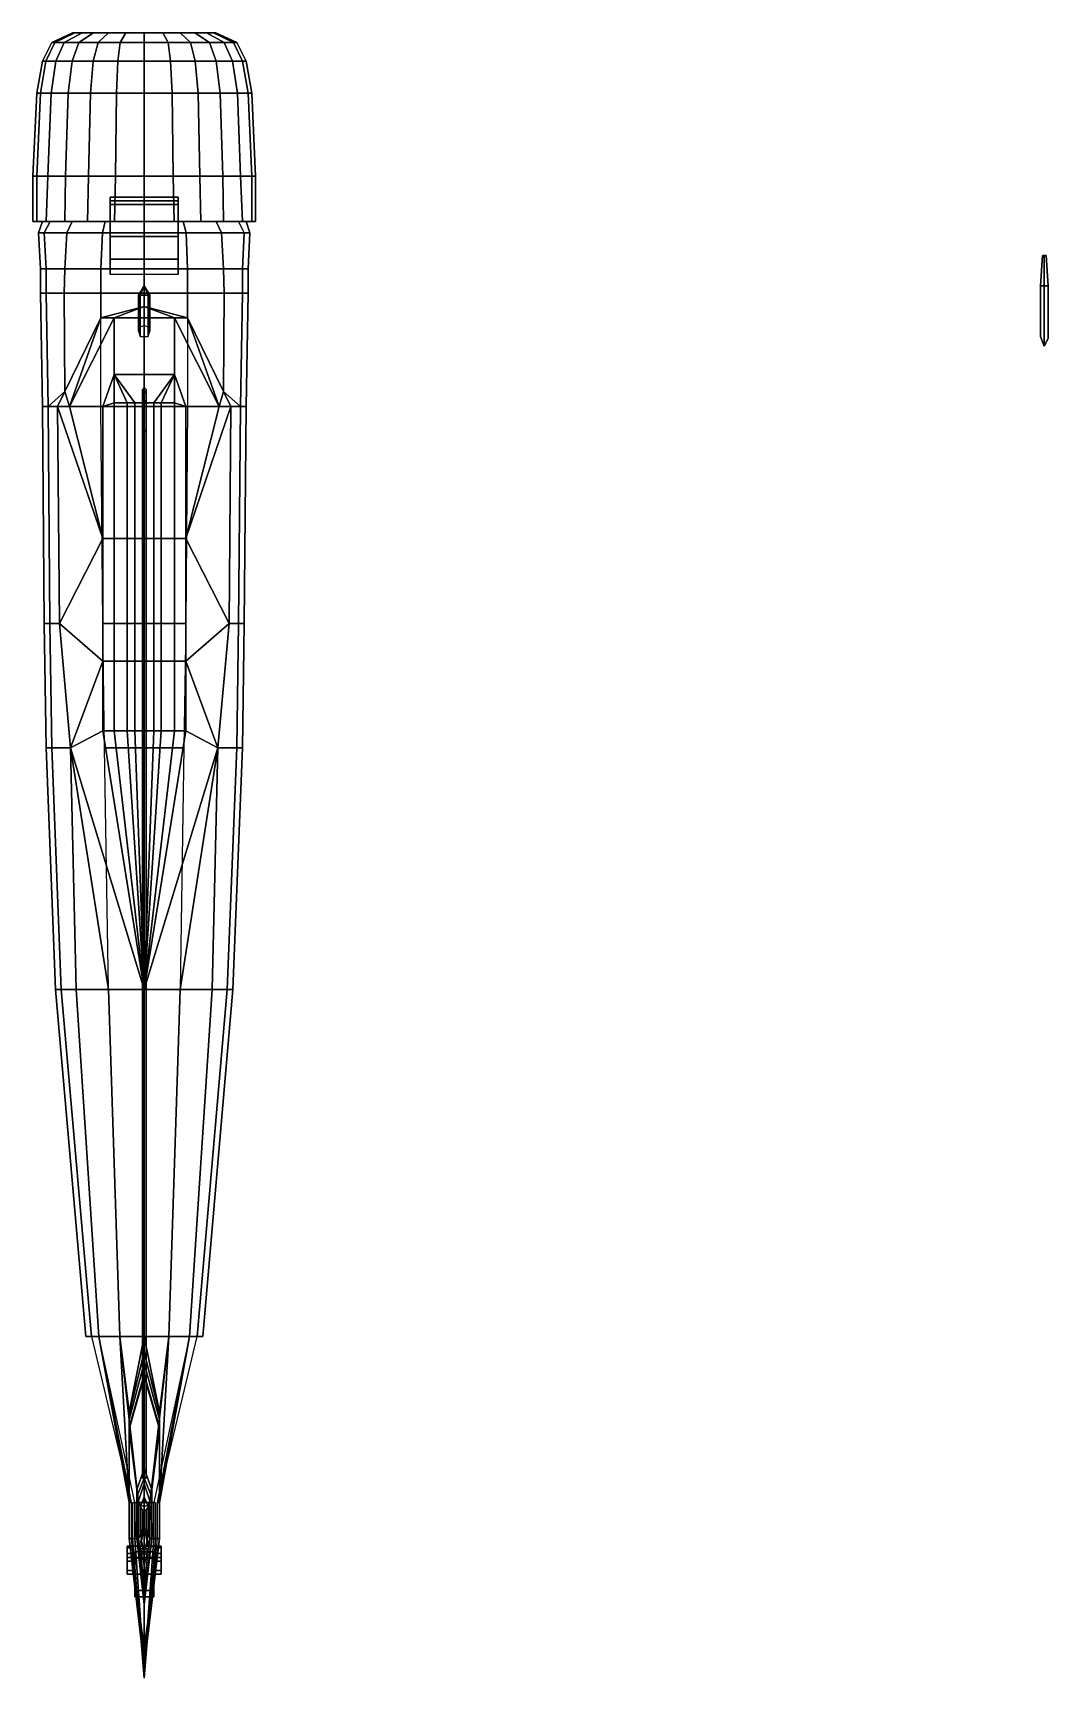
# Model space of a CAD drawing. Extents: x -0.59 to 4.79, y -4.69 to 4.03.
import ezdxf

# ---------------------------------------------------------------- set-up
doc = ezdxf.new("R2010")
doc.units = 0
doc.layers.get('0').update_dxf_attribs({"linetype": 'CONTINUOUS'})

msp = doc.modelspace()

# ---------------------------------------------------------------- linework, layer by layer
for points in [[(-0.3671, 4.03, 0.0984), (-0.38, 4.03), (-0.49, 3.98), (-0.4733, 3.98, 0.1268)], [(-0.38, 4.03), (-0.3671, 4.03, -0.0984), (-0.4733, 3.98, -0.1268), (-0.49, 3.98)], [(-0.3291, 4.03, 0.19), (-0.3671, 4.03, 0.0984), (-0.4733, 3.98, 0.1268), (-0.4244, 3.98, 0.245)], [(-0.3671, 4.03, -0.0984), (-0.3291, 4.03, -0.19), (-0.4244, 3.98, -0.245), (-0.4733, 3.98, -0.1268)], [(-0.2687, 4.03, 0.2687), (-0.3291, 4.03, 0.19), (-0.4244, 3.98, 0.245), (-0.3465, 3.98, 0.3465)], [(-0.3291, 4.03, -0.19), (-0.2687, 4.03, -0.2687), (-0.3465, 3.98, -0.3465), (-0.4244, 3.98, -0.245)], [(0.3671, 4.03, -0.0984), (-0.38, 4.03), (-0.3671, 4.03, 0.0984), (0.38, 4.03)], [(0.3291, 4.03, -0.19), (-0.3671, 4.03, -0.0984), (-0.38, 4.03), (0.3671, 4.03, -0.0984)], [(0.38, 4.03), (-0.3671, 4.03, 0.0984), (-0.3291, 4.03, 0.19), (0.3671, 4.03, 0.0984)], [(0.2687, 4.03, -0.2687), (-0.3291, 4.03, -0.19), (-0.3671, 4.03, -0.0984), (0.3291, 4.03, -0.19)], [(-0.19, 4.03, 0.3291), (-0.2687, 4.03, 0.2687), (-0.3465, 3.98, 0.3465), (-0.245, 3.98, 0.4244)], [(-0.2687, 4.03, -0.2687), (-0.19, 4.03, -0.3291), (-0.245, 3.98, -0.4244), (-0.3465, 3.98, -0.3465)], [(0.3671, 4.03, 0.0984), (-0.3291, 4.03, 0.19), (-0.2687, 4.03, 0.2687), (0.3291, 4.03, 0.19)], [(0.19, 4.03, -0.3291), (-0.2687, 4.03, -0.2687), (-0.3291, 4.03, -0.19), (0.2687, 4.03, -0.2687)], [(0.3291, 4.03, 0.19), (-0.2687, 4.03, 0.2687), (-0.19, 4.03, 0.3291), (0.2687, 4.03, 0.2687)], [(0.0984, 4.03, -0.3671), (-0.19, 4.03, -0.3291), (-0.2687, 4.03, -0.2687), (0.19, 4.03, -0.3291)], [(-0.0984, 4.03, 0.3671), (-0.19, 4.03, 0.3291), (-0.245, 3.98, 0.4244), (-0.1268, 3.98, 0.4733)], [(-0.19, 4.03, -0.3291), (-0.0984, 4.03, -0.3671), (-0.1268, 3.98, -0.4733), (-0.245, 3.98, -0.4244)], [(0.2687, 4.03, 0.2687), (-0.19, 4.03, 0.3291), (-0.0984, 4.03, 0.3671), (0.19, 4.03, 0.3291)], [(0, 4.03, -0.38), (-0.0984, 4.03, -0.3671), (-0.19, 4.03, -0.3291), (0.0984, 4.03, -0.3671)], [(0, 4.03, 0.38), (-0.0984, 4.03, 0.3671), (-0.1268, 3.98, 0.4733), (0, 3.98, 0.49)], [(-0.0984, 4.03, -0.3671), (0, 4.03, -0.38), (0, 3.98, -0.49), (-0.1268, 3.98, -0.4733)], [(0.19, 4.03, 0.3291), (-0.0984, 4.03, 0.3671), (0, 4.03, 0.38), (0.0984, 4.03, 0.3671)], [(0.0984, 4.03, 0.3671), (0, 4.03, 0.38), (0, 3.98, 0.49), (0.1268, 3.98, 0.4733)], [(0, 4.03, -0.38), (0.0984, 4.03, -0.3671), (0.1268, 3.98, -0.4733), (0, 3.98, -0.49)], [(0.19, 4.03, 0.3291), (0.0984, 4.03, 0.3671), (0.1268, 3.98, 0.4733), (0.245, 3.98, 0.4244)], [(0.0984, 4.03, -0.3671), (0.19, 4.03, -0.3291), (0.245, 3.98, -0.4244), (0.1268, 3.98, -0.4733)], [(0.2687, 4.03, 0.2687), (0.19, 4.03, 0.3291), (0.245, 3.98, 0.4244), (0.3465, 3.98, 0.3465)], [(0.19, 4.03, -0.3291), (0.2687, 4.03, -0.2687), (0.3465, 3.98, -0.3465), (0.245, 3.98, -0.4244)], [(0.3291, 4.03, 0.19), (0.2687, 4.03, 0.2687), (0.3465, 3.98, 0.3465), (0.4244, 3.98, 0.245)], [(0.2687, 4.03, -0.2687), (0.3291, 4.03, -0.19), (0.4244, 3.98, -0.245), (0.3465, 3.98, -0.3465)], [(0.3671, 4.03, 0.0984), (0.3291, 4.03, 0.19), (0.4244, 3.98, 0.245), (0.4733, 3.98, 0.1268)], [(0.3291, 4.03, -0.19), (0.3671, 4.03, -0.0984), (0.4733, 3.98, -0.1268), (0.4244, 3.98, -0.245)], [(0.38, 4.03), (0.3671, 4.03, 0.0984), (0.4733, 3.98, 0.1268), (0.49, 3.98)], [(0.3671, 4.03, -0.0984), (0.38, 4.03), (0.49, 3.98), (0.4733, 3.98, -0.1268)], [(-0.4733, 3.98, 0.1268), (-0.49, 3.98), (-0.54, 3.88), (-0.5216, 3.88, 0.1398)], [(-0.49, 3.98), (-0.4733, 3.98, -0.1268), (-0.5216, 3.88, -0.1398), (-0.54, 3.88)], [(-0.4244, 3.98, 0.245), (-0.4733, 3.98, 0.1268), (-0.5216, 3.88, 0.1398), (-0.4677, 3.88, 0.27)], [(-0.4733, 3.98, -0.1268), (-0.4244, 3.98, -0.245), (-0.4677, 3.88, -0.27), (-0.5216, 3.88, -0.1398)], [(-0.3465, 3.98, 0.3465), (-0.4244, 3.98, 0.245), (-0.4677, 3.88, 0.27), (-0.3818, 3.88, 0.3818)], [(-0.4244, 3.98, -0.245), (-0.3465, 3.98, -0.3465), (-0.3818, 3.88, -0.3818), (-0.4677, 3.88, -0.27)], [(-0.245, 3.98, 0.4244), (-0.3465, 3.98, 0.3465), (-0.3818, 3.88, 0.3818), (-0.27, 3.88, 0.4677)], [(-0.3465, 3.98, -0.3465), (-0.245, 3.98, -0.4244), (-0.27, 3.88, -0.4677), (-0.3818, 3.88, -0.3818)], [(-0.1268, 3.98, 0.4733), (-0.245, 3.98, 0.4244), (-0.27, 3.88, 0.4677), (-0.1398, 3.88, 0.5216)], [(-0.245, 3.98, -0.4244), (-0.1268, 3.98, -0.4733), (-0.1398, 3.88, -0.5216), (-0.27, 3.88, -0.4677)], [(0, 3.98, 0.49), (-0.1268, 3.98, 0.4733), (-0.1398, 3.88, 0.5216), (0, 3.88, 0.54)], [(-0.1268, 3.98, -0.4733), (0, 3.98, -0.49), (0, 3.88, -0.54), (-0.1398, 3.88, -0.5216)], [(0.1268, 3.98, 0.4733), (0, 3.98, 0.49), (0, 3.88, 0.54), (0.1398, 3.88, 0.5216)], [(0, 3.98, -0.49), (0.1268, 3.98, -0.4733), (0.1398, 3.88, -0.5216), (0, 3.88, -0.54)], [(0.245, 3.98, 0.4244), (0.1268, 3.98, 0.4733), (0.1398, 3.88, 0.5216), (0.27, 3.88, 0.4677)], [(0.1268, 3.98, -0.4733), (0.245, 3.98, -0.4244), (0.27, 3.88, -0.4677), (0.1398, 3.88, -0.5216)], [(0.3465, 3.98, 0.3465), (0.245, 3.98, 0.4244), (0.27, 3.88, 0.4677), (0.3818, 3.88, 0.3818)], [(0.245, 3.98, -0.4244), (0.3465, 3.98, -0.3465), (0.3818, 3.88, -0.3818), (0.27, 3.88, -0.4677)], [(0.4244, 3.98, 0.245), (0.3465, 3.98, 0.3465), (0.3818, 3.88, 0.3818), (0.4677, 3.88, 0.27)], [(0.3465, 3.98, -0.3465), (0.4244, 3.98, -0.245), (0.4677, 3.88, -0.27), (0.3818, 3.88, -0.3818)], [(0.4733, 3.98, 0.1268), (0.4244, 3.98, 0.245), (0.4677, 3.88, 0.27), (0.5216, 3.88, 0.1398)], [(0.4244, 3.98, -0.245), (0.4733, 3.98, -0.1268), (0.5216, 3.88, -0.1398), (0.4677, 3.88, -0.27)], [(0.49, 3.98), (0.4733, 3.98, 0.1268), (0.5216, 3.88, 0.1398), (0.54, 3.88)], [(0.4733, 3.98, -0.1268), (0.49, 3.98), (0.54, 3.88), (0.5216, 3.88, -0.1398)], [(-0.5216, 3.88, 0.1398), (-0.54, 3.88), (-0.57, 3.71), (-0.5506, 3.71, 0.1475)], [(-0.54, 3.88), (-0.5216, 3.88, -0.1398), (-0.5506, 3.71, -0.1475), (-0.57, 3.71)], [(-0.4677, 3.88, 0.27), (-0.5216, 3.88, 0.1398), (-0.5506, 3.71, 0.1475), (-0.4936, 3.71, 0.285)], [(-0.5216, 3.88, -0.1398), (-0.4677, 3.88, -0.27), (-0.4936, 3.71, -0.285), (-0.5506, 3.71, -0.1475)], [(-0.3818, 3.88, 0.3818), (-0.4677, 3.88, 0.27), (-0.4936, 3.71, 0.285), (-0.4031, 3.71, 0.4031)], [(-0.4677, 3.88, -0.27), (-0.3818, 3.88, -0.3818), (-0.4031, 3.71, -0.4031), (-0.4936, 3.71, -0.285)], [(-0.27, 3.88, 0.4677), (-0.3818, 3.88, 0.3818), (-0.4031, 3.71, 0.4031), (-0.285, 3.71, 0.4936)], [(-0.3818, 3.88, -0.3818), (-0.27, 3.88, -0.4677), (-0.285, 3.71, -0.4936), (-0.4031, 3.71, -0.4031)], [(-0.1398, 3.88, 0.5216), (-0.27, 3.88, 0.4677), (-0.285, 3.71, 0.4936), (-0.1475, 3.71, 0.5506)], [(-0.27, 3.88, -0.4677), (-0.1398, 3.88, -0.5216), (-0.1475, 3.71, -0.5506), (-0.285, 3.71, -0.4936)], [(0, 3.88, 0.54), (-0.1398, 3.88, 0.5216), (-0.1475, 3.71, 0.5506), (0, 3.71, 0.57)], [(-0.1398, 3.88, -0.5216), (0, 3.88, -0.54), (0, 3.71, -0.57), (-0.1475, 3.71, -0.5506)], [(0.1398, 3.88, 0.5216), (0, 3.88, 0.54), (0, 3.71, 0.57), (0.1475, 3.71, 0.5506)], [(0, 3.88, -0.54), (0.1398, 3.88, -0.5216), (0.1475, 3.71, -0.5506), (0, 3.71, -0.57)], [(0.27, 3.88, 0.4677), (0.1398, 3.88, 0.5216), (0.1475, 3.71, 0.5506), (0.285, 3.71, 0.4936)], [(0.1398, 3.88, -0.5216), (0.27, 3.88, -0.4677), (0.285, 3.71, -0.4936), (0.1475, 3.71, -0.5506)], [(0.3818, 3.88, 0.3818), (0.27, 3.88, 0.4677), (0.285, 3.71, 0.4936), (0.4031, 3.71, 0.4031)], [(0.27, 3.88, -0.4677), (0.3818, 3.88, -0.3818), (0.4031, 3.71, -0.4031), (0.285, 3.71, -0.4936)], [(0.4677, 3.88, 0.27), (0.3818, 3.88, 0.3818), (0.4031, 3.71, 0.4031), (0.4936, 3.71, 0.285)], [(0.3818, 3.88, -0.3818), (0.4677, 3.88, -0.27), (0.4936, 3.71, -0.285), (0.4031, 3.71, -0.4031)], [(0.5216, 3.88, 0.1398), (0.4677, 3.88, 0.27), (0.4936, 3.71, 0.285), (0.5506, 3.71, 0.1475)], [(0.4677, 3.88, -0.27), (0.5216, 3.88, -0.1398), (0.5506, 3.71, -0.1475), (0.4936, 3.71, -0.285)], [(0.54, 3.88), (0.5216, 3.88, 0.1398), (0.5506, 3.71, 0.1475), (0.57, 3.71)], [(0.5216, 3.88, -0.1398), (0.54, 3.88), (0.57, 3.71), (0.5506, 3.71, -0.1475)], [(-0.5506, 3.71, 0.1475), (-0.57, 3.71), (-0.59, 3.27, 0.01), (-0.5699, 3.27, 0.1627)], [(-0.57, 3.71), (-0.5506, 3.71, -0.1475), (-0.5699, 3.27, -0.1427), (-0.59, 3.27, 0.01)], [(-0.4936, 3.71, 0.285), (-0.5506, 3.71, 0.1475), (-0.5699, 3.27, 0.1627), (-0.511, 3.27, 0.305)], [(-0.5506, 3.71, -0.1475), (-0.4936, 3.71, -0.285), (-0.511, 3.27, -0.285), (-0.5699, 3.27, -0.1427)], [(-0.4031, 3.71, 0.4031), (-0.4936, 3.71, 0.285), (-0.511, 3.27, 0.305), (-0.4172, 3.27, 0.4272)], [(-0.4936, 3.71, -0.285), (-0.4031, 3.71, -0.4031), (-0.4172, 3.27, -0.4072), (-0.511, 3.27, -0.285)], [(-0.285, 3.71, 0.4936), (-0.4031, 3.71, 0.4031), (-0.4172, 3.27, 0.4272), (-0.295, 3.27, 0.521)], [(-0.4031, 3.71, -0.4031), (-0.285, 3.71, -0.4936), (-0.295, 3.27, -0.501), (-0.4172, 3.27, -0.4072)], [(-0.1475, 3.71, 0.5506), (-0.285, 3.71, 0.4936), (-0.295, 3.27, 0.521), (-0.1527, 3.27, 0.5799)], [(-0.285, 3.71, -0.4936), (-0.1475, 3.71, -0.5506), (-0.1527, 3.27, -0.5599), (-0.295, 3.27, -0.501)], [(0, 3.71, 0.57), (-0.1475, 3.71, 0.5506), (-0.1527, 3.27, 0.5799), (0, 3.27, 0.6)], [(-0.1475, 3.71, -0.5506), (0, 3.71, -0.57), (0, 3.27, -0.58), (-0.1527, 3.27, -0.5599)], [(0.1475, 3.71, 0.5506), (0, 3.71, 0.57), (0, 3.27, 0.6), (0.1527, 3.27, 0.5799)], [(0, 3.71, -0.57), (0.1475, 3.71, -0.5506), (0.1527, 3.27, -0.5599), (0, 3.27, -0.58)], [(0.285, 3.71, 0.4936), (0.1475, 3.71, 0.5506), (0.1527, 3.27, 0.5799), (0.295, 3.27, 0.521)], [(0.1475, 3.71, -0.5506), (0.285, 3.71, -0.4936), (0.295, 3.27, -0.501), (0.1527, 3.27, -0.5599)], [(0.4031, 3.71, 0.4031), (0.285, 3.71, 0.4936), (0.295, 3.27, 0.521), (0.4172, 3.27, 0.4272)], [(0.285, 3.71, -0.4936), (0.4031, 3.71, -0.4031), (0.4172, 3.27, -0.4072), (0.295, 3.27, -0.501)], [(0.4936, 3.71, 0.285), (0.4031, 3.71, 0.4031), (0.4172, 3.27, 0.4272), (0.511, 3.27, 0.305)], [(0.4031, 3.71, -0.4031), (0.4936, 3.71, -0.285), (0.511, 3.27, -0.285), (0.4172, 3.27, -0.4072)], [(0.5506, 3.71, 0.1475), (0.4936, 3.71, 0.285), (0.511, 3.27, 0.305), (0.5699, 3.27, 0.1627)], [(0.4936, 3.71, -0.285), (0.5506, 3.71, -0.1475), (0.5699, 3.27, -0.1427), (0.511, 3.27, -0.285)], [(0.57, 3.71), (0.5506, 3.71, 0.1475), (0.5699, 3.27, 0.1627), (0.59, 3.27, 0.01)], [(0.5506, 3.71, -0.1475), (0.57, 3.71), (0.59, 3.27, 0.01), (0.5699, 3.27, -0.1427)], [(-0.5699, 3.27, 0.1627), (-0.59, 3.27, 0.01), (-0.59, 3.03, 0.01), (-0.57, 3.03, 0.1679)], [(-0.59, 3.27, 0.01), (-0.5699, 3.27, -0.1427), (-0.57, 3.03, -0.1479), (-0.59, 3.03, 0.01)], [(-0.511, 3.27, 0.305), (-0.5699, 3.27, 0.1627), (-0.57, 3.03, 0.1679), (-0.52, 3.03, 0.315)], [(-0.5699, 3.27, -0.1427), (-0.511, 3.27, -0.285), (-0.52, 3.03, -0.295), (-0.57, 3.03, -0.1479)], [(-0.4172, 3.27, 0.4272), (-0.511, 3.27, 0.305), (-0.52, 3.03, 0.315), (-0.42, 3.03, 0.4413)], [(-0.511, 3.27, -0.285), (-0.4172, 3.27, -0.4072), (-0.42, 3.03, -0.4213), (-0.52, 3.03, -0.295)], [(-0.295, 3.27, 0.521), (-0.4172, 3.27, 0.4272), (-0.42, 3.03, 0.4413), (-0.3, 3.03, 0.5383)], [(-0.4172, 3.27, -0.4072), (-0.295, 3.27, -0.501), (-0.3, 3.03, -0.5183), (-0.42, 3.03, -0.4213)], [(-0.1527, 3.27, 0.5799), (-0.295, 3.27, 0.521), (-0.3, 3.03, 0.5383), (-0.1579, 3.03, 0.5992)], [(-0.295, 3.27, -0.501), (-0.1527, 3.27, -0.5599), (-0.1579, 3.03, -0.5792), (-0.3, 3.03, -0.5183)], [(0, 3.27, 0.6), (-0.1527, 3.27, 0.5799), (-0.1579, 3.03, 0.5992), (0, 3.03, 0.62)], [(-0.1527, 3.27, -0.5599), (0, 3.27, -0.58), (0, 3.03, -0.6), (-0.1579, 3.03, -0.5792)], [(0.1527, 3.27, 0.5799), (0, 3.27, 0.6), (0, 3.03, 0.62), (0.1579, 3.03, 0.5992)], [(0, 3.27, -0.58), (0.1527, 3.27, -0.5599), (0.1579, 3.03, -0.5792), (0, 3.03, -0.6)], [(0.295, 3.27, 0.521), (0.1527, 3.27, 0.5799), (0.1579, 3.03, 0.5992), (0.3, 3.03, 0.5383)], [(0.1527, 3.27, -0.5599), (0.295, 3.27, -0.501), (0.3, 3.03, -0.5183), (0.1579, 3.03, -0.5792)], [(0.4172, 3.27, 0.4272), (0.295, 3.27, 0.521), (0.3, 3.03, 0.5383), (0.42, 3.03, 0.4413)], [(0.295, 3.27, -0.501), (0.4172, 3.27, -0.4072), (0.42, 3.03, -0.4213), (0.3, 3.03, -0.5183)], [(0.511, 3.27, 0.305), (0.4172, 3.27, 0.4272), (0.42, 3.03, 0.4413), (0.52, 3.03, 0.315)], [(0.4172, 3.27, -0.4072), (0.511, 3.27, -0.285), (0.52, 3.03, -0.295), (0.42, 3.03, -0.4213)], [(0.5699, 3.27, 0.1627), (0.511, 3.27, 0.305), (0.52, 3.03, 0.315), (0.57, 3.03, 0.1679)], [(0.511, 3.27, -0.285), (0.5699, 3.27, -0.1427), (0.57, 3.03, -0.1479), (0.52, 3.03, -0.295)], [(0.59, 3.27, 0.01), (0.5699, 3.27, 0.1627), (0.57, 3.03, 0.1679), (0.59, 3.03, 0.01)], [(0.5699, 3.27, -0.1427), (0.59, 3.27, 0.01), (0.59, 3.03, 0.01), (0.57, 3.03, -0.1479)], [(-0.18, 3.14, -0.6), (-0.18, 2.83, -0.6), (-0.18, 2.75, -0.5), (-0.18, 3.16, -0.5)], [(0.18, 3.16, -0.5), (0.18, 3.14, -0.6), (-0.18, 3.14, -0.6), (-0.18, 3.16, -0.5)], [(-0.18, 3.16, -0.69), (-0.18, 3.12, -0.69), (-0.18, 2.95, -0.65), (-0.18, 3.14, -0.65)], [(0.18, 3.14, -0.65), (0.18, 3.16, -0.69), (-0.18, 3.16, -0.69), (-0.18, 3.14, -0.65)], [(0.18, 3.16, -0.69), (0.18, 3.12, -0.69), (-0.18, 3.12, -0.69), (-0.18, 3.16, -0.69)], [(0.18, 3.14, -0.6), (0.18, 3.14, -0.65), (-0.18, 3.14, -0.65), (-0.18, 3.14, -0.6)], [(-0.18, 3.14, -0.65), (-0.18, 2.95, -0.65), (-0.18, 2.83, -0.6), (-0.18, 3.14, -0.6)], [(0.18, 2.75, -0.5), (0.18, 2.83, -0.6), (0.18, 3.14, -0.6), (0.18, 3.16, -0.5)], [(0.18, 2.95, -0.65), (0.18, 3.12, -0.69), (0.18, 3.16, -0.69), (0.18, 3.14, -0.65)], [(0.18, 2.83, -0.6), (0.18, 2.95, -0.65), (0.18, 3.14, -0.65), (0.18, 3.14, -0.6)], [(-0.18, 2.95, -0.65), (-0.18, 3.12, -0.69), (0.18, 3.12, -0.69), (0.18, 2.95, -0.65)], [(-0.57, 3.03, 0.1679), (-0.59, 3.03, 0.01), (-0.54, 3.03, 0.04), (-0.4989, 3.03, 0.2466)], [(-0.59, 3.03, 0.01), (-0.57, 3.03, -0.1479), (-0.4989, 3.03, -0.1666), (-0.54, 3.03, 0.04)], [(-0.52, 3.03, 0.315), (-0.57, 3.03, 0.1679), (-0.4989, 3.03, 0.2466)], [(-0.57, 3.03, -0.1479), (-0.52, 3.03, -0.295), (-0.4989, 3.03, -0.1666)], [(-0.53, 2.97, -0.182), (-0.56, 2.97, 0.04), (-0.54, 3.03, 0.04), (-0.4989, 3.03, -0.1666)], [(-0.56, 2.97, 0.04), (-0.53, 2.97, 0.262), (-0.4989, 3.03, 0.2466), (-0.54, 3.03, 0.04)], [(-0.53, 2.97, 0.262), (-0.56, 2.97, 0.04), (-0.55, 2.78, 0.04), (-0.52, 2.78, 0.2658)], [(-0.56, 2.97, 0.04), (-0.53, 2.97, -0.182), (-0.52, 2.78, -0.1858), (-0.55, 2.78, 0.04)], [(-0.4101, 2.97, -0.3701), (-0.53, 2.97, -0.182), (-0.4989, 3.03, -0.1666), (-0.3818, 3.03, -0.3418)], [(-0.53, 2.97, 0.262), (-0.4101, 2.97, 0.4501), (-0.3818, 3.03, 0.4218), (-0.4989, 3.03, 0.2466)], [(-0.4101, 2.97, 0.4501), (-0.53, 2.97, 0.262), (-0.52, 2.78, 0.2658), (-0.42, 2.78, 0.4572)], [(-0.53, 2.97, -0.182), (-0.4101, 2.97, -0.3701), (-0.42, 2.78, -0.3772), (-0.52, 2.78, -0.1858)], [(-0.42, 3.03, 0.4413), (-0.52, 3.03, 0.315), (-0.4989, 3.03, 0.2466), (-0.3818, 3.03, 0.4218)], [(-0.3818, 3.03, -0.3418), (-0.4989, 3.03, -0.1666), (-0.52, 3.03, -0.295), (-0.42, 3.03, -0.4213)], [(-0.3, 3.03, 0.5383), (-0.42, 3.03, 0.4413), (-0.3818, 3.03, 0.4218), (-0.2066, 3.03, 0.5389)], [(-0.2066, 3.03, -0.4589), (-0.3818, 3.03, -0.3418), (-0.42, 3.03, -0.4213), (-0.3, 3.03, -0.5183)], [(-0.222, 2.97, 0.5759), (-0.4101, 2.97, 0.4501), (-0.42, 2.78, 0.4572), (-0.23, 2.78, 0.5851)], [(-0.4101, 2.97, -0.3701), (-0.222, 2.97, -0.4959), (-0.23, 2.78, -0.5051), (-0.42, 2.78, -0.3772)], [(-0.222, 2.97, -0.4959), (-0.4101, 2.97, -0.3701), (-0.3818, 3.03, -0.3418), (-0.2066, 3.03, -0.4589)], [(-0.4101, 2.97, 0.4501), (-0.222, 2.97, 0.5759), (-0.2066, 3.03, 0.5389), (-0.3818, 3.03, 0.4218)], [(-0.1579, 3.03, 0.5992), (-0.3, 3.03, 0.5383), (-0.2066, 3.03, 0.5389)], [(-0.2066, 3.03, -0.4589), (-0.2066, 3.03, -0.4589), (-0.3, 3.03, -0.5183), (-0.1579, 3.03, -0.5792)], [(0, 2.97, 0.62), (-0.222, 2.97, 0.5759), (-0.23, 2.78, 0.5851), (0, 2.78, 0.63)], [(-0.222, 2.97, -0.4959), (0, 2.97, -0.54), (0, 2.78, -0.55), (-0.23, 2.78, -0.5051)], [(0, 2.97, -0.54), (-0.222, 2.97, -0.4959), (-0.2066, 3.03, -0.4589), (0, 3.03, -0.5)], [(-0.222, 2.97, 0.5759), (0, 2.97, 0.62), (0, 3.03, 0.58), (-0.2066, 3.03, 0.5389)], [(0, 3.03, 0.62), (-0.1579, 3.03, 0.5992), (-0.2066, 3.03, 0.5389), (0, 3.03, 0.58)], [(-0.2066, 3.03, -0.4589), (-0.2066, 3.03, -0.4589), (-0.1579, 3.03, -0.5792), (0, 3.03, -0.5)], [(0, 3.03, -0.5), (0, 3.03, -0.5), (-0.1579, 3.03, -0.5792), (0, 3.03, -0.6)], [(0.222, 2.97, -0.4959), (0, 2.97, -0.54), (0, 3.03, -0.5), (0.2066, 3.03, -0.4589)], [(0, 2.97, 0.62), (0.222, 2.97, 0.5759), (0.2066, 3.03, 0.5389), (0, 3.03, 0.58)], [(0.1579, 3.03, 0.5992), (0, 3.03, 0.62), (0, 3.03, 0.58), (0.2066, 3.03, 0.5389)], [(0, 3.03, -0.6), (0.1579, 3.03, -0.5792), (0.2066, 3.03, -0.4589), (0, 3.03, -0.5)], [(0.222, 2.97, 0.5759), (0, 2.97, 0.62), (0, 2.78, 0.63), (0.23, 2.78, 0.5851)], [(0, 2.97, -0.54), (0.222, 2.97, -0.4959), (0.23, 2.78, -0.5051), (0, 2.78, -0.55)], [(0.3, 3.03, 0.5383), (0.1579, 3.03, 0.5992), (0.2066, 3.03, 0.5389)], [(0.1579, 3.03, -0.5792), (0.3, 3.03, -0.5183), (0.3818, 3.03, -0.3418), (0.2066, 3.03, -0.4589)], [(0.4101, 2.97, -0.3701), (0.222, 2.97, -0.4959), (0.2066, 3.03, -0.4589), (0.3818, 3.03, -0.3418)], [(0.222, 2.97, 0.5759), (0.4101, 2.97, 0.4501), (0.3818, 3.03, 0.4218), (0.2066, 3.03, 0.5389)], [(0.42, 3.03, 0.4413), (0.3, 3.03, 0.5383), (0.2066, 3.03, 0.5389), (0.3818, 3.03, 0.4218)], [(0.4101, 2.97, 0.4501), (0.222, 2.97, 0.5759), (0.23, 2.78, 0.5851), (0.42, 2.78, 0.4572)], [(0.222, 2.97, -0.4959), (0.4101, 2.97, -0.3701), (0.42, 2.78, -0.3772), (0.23, 2.78, -0.5051)], [(0.3, 3.03, -0.5183), (0.42, 3.03, -0.4213), (0.3818, 3.03, -0.3418)], [(0.53, 2.97, -0.182), (0.4101, 2.97, -0.3701), (0.3818, 3.03, -0.3418), (0.4989, 3.03, -0.1666)], [(0.4101, 2.97, 0.4501), (0.53, 2.97, 0.262), (0.4989, 3.03, 0.2466), (0.3818, 3.03, 0.4218)], [(0.52, 3.03, 0.315), (0.42, 3.03, 0.4413), (0.3818, 3.03, 0.4218), (0.4989, 3.03, 0.2466)], [(0.42, 3.03, -0.4213), (0.52, 3.03, -0.295), (0.4989, 3.03, -0.1666), (0.3818, 3.03, -0.3418)], [(0.53, 2.97, 0.262), (0.4101, 2.97, 0.4501), (0.42, 2.78, 0.4572), (0.52, 2.78, 0.2658)], [(0.4101, 2.97, -0.3701), (0.53, 2.97, -0.182), (0.52, 2.78, -0.1858), (0.42, 2.78, -0.3772)], [(0.56, 2.97, 0.04), (0.53, 2.97, -0.182), (0.4989, 3.03, -0.1666), (0.54, 3.03, 0.04)], [(0.53, 2.97, 0.262), (0.56, 2.97, 0.04), (0.54, 3.03, 0.04), (0.4989, 3.03, 0.2466)], [(0.57, 3.03, 0.1679), (0.52, 3.03, 0.315), (0.4989, 3.03, 0.2466)], [(0.59, 3.03, 0.01), (0.57, 3.03, 0.1679), (0.4989, 3.03, 0.2466), (0.54, 3.03, 0.04)], [(0.57, 3.03, -0.1479), (0.59, 3.03, 0.01), (0.54, 3.03, 0.04), (0.4989, 3.03, -0.1666)], [(0.52, 3.03, -0.295), (0.57, 3.03, -0.1479), (0.4989, 3.03, -0.1666)], [(0.56, 2.97, 0.04), (0.53, 2.97, 0.262), (0.52, 2.78, 0.2658), (0.55, 2.78, 0.04)], [(0.53, 2.97, -0.182), (0.56, 2.97, 0.04), (0.55, 2.78, 0.04), (0.52, 2.78, -0.1858)], [(-0.18, 2.83, -0.6), (-0.18, 2.95, -0.65), (0.18, 2.95, -0.65), (0.18, 2.83, -0.6)], [(-0.18, 2.75, -0.5), (-0.18, 2.83, -0.6), (0.18, 2.83, -0.6), (0.18, 2.75, -0.5)], [(4.75, 2.69, -0.07), (4.77, 2.69, -0.05), (4.77, 2.85, -0.06), (4.76, 2.85, -0.07)], [(4.77, 2.69, -0.09), (4.75, 2.69, -0.07), (4.76, 2.85, -0.07), (4.77, 2.85, -0.08)], [(4.76, 2.85, -0.07), (4.77, 2.85, -0.06), (4.78, 2.85, -0.07), (4.77, 2.85, -0.08)], [(4.77, 2.69, -0.05), (4.79, 2.69, -0.07), (4.78, 2.85, -0.07), (4.77, 2.85, -0.06)], [(4.79, 2.69, -0.07), (4.77, 2.69, -0.09), (4.77, 2.85, -0.08), (4.78, 2.85, -0.07)], [(-0.52, 2.78, 0.2658), (-0.55, 2.78, 0.04), (-0.55, 2.65, 0.04), (-0.52, 2.65, 0.2696)], [(-0.55, 2.78, 0.04), (-0.52, 2.78, -0.1858), (-0.52, 2.65, -0.1896), (-0.55, 2.65, 0.04)], [(-0.42, 2.78, 0.4572), (-0.52, 2.78, 0.2658), (-0.52, 2.65, 0.2696), (-0.4243, 2.65, 0.4643)], [(-0.52, 2.78, -0.1858), (-0.42, 2.78, -0.3772), (-0.4243, 2.65, -0.3843), (-0.52, 2.65, -0.1896)], [(-0.23, 2.78, 0.5851), (-0.42, 2.78, 0.4572), (-0.4243, 2.65, 0.4643), (-0.2296, 2.65, 0.5943)], [(-0.42, 2.78, -0.3772), (-0.23, 2.78, -0.5051), (-0.23, 2.65, -0.5143), (-0.4243, 2.65, -0.3843)], [(0, 2.78, 0.63), (-0.23, 2.78, 0.5851), (-0.2296, 2.65, 0.5943), (0, 2.65, 0.64)], [(-0.23, 2.78, -0.5051), (0, 2.78, -0.55), (0, 2.65, -0.56), (-0.23, 2.65, -0.5143)], [(0.23, 2.78, 0.5851), (0, 2.78, 0.63), (0, 2.65, 0.64), (0.2296, 2.65, 0.5943)], [(0, 2.78, -0.55), (0.23, 2.78, -0.5051), (0.2296, 2.65, -0.5143), (0, 2.65, -0.56)], [(0.42, 2.78, 0.4572), (0.23, 2.78, 0.5851), (0.2296, 2.65, 0.5943), (0.4243, 2.65, 0.4643)], [(0.23, 2.78, -0.5051), (0.42, 2.78, -0.3772), (0.4243, 2.65, -0.3843), (0.2296, 2.65, -0.5143)], [(0.52, 2.78, 0.2658), (0.42, 2.78, 0.4572), (0.4243, 2.65, 0.4643), (0.52, 2.65, 0.2696)], [(0.42, 2.78, -0.3772), (0.52, 2.78, -0.1858), (0.52, 2.65, -0.1896), (0.4243, 2.65, -0.3843)], [(0.55, 2.78, 0.04), (0.52, 2.78, 0.2658), (0.52, 2.65, 0.2696), (0.55, 2.65, 0.04)], [(0.52, 2.78, -0.1858), (0.55, 2.78, 0.04), (0.55, 2.65, 0.04), (0.52, 2.65, -0.1896)], [(-0.52, 2.65, 0.2696), (-0.55, 2.65, 0.04), (-0.54, 2.05, 0.04), (-0.51, 2.05, 0.2773)], [(-0.55, 2.65, 0.04), (-0.52, 2.65, -0.1896), (-0.51, 2.05, -0.1973), (-0.54, 2.05, 0.04)], [(-0.4243, 2.65, 0.4643), (-0.52, 2.65, 0.2696), (-0.51, 2.05, 0.2773), (-0.4206, 2.13, 0.4765)], [(-0.2296, 2.65, 0.5943), (-0.4243, 2.65, 0.4643), (-0.4206, 2.13, 0.4765), (-0.2298, 2.52, 0.6023)], [(-0.23, 2.65, -0.5143), (0, 2.65, -0.56), (0, 2.05, -0.58), (-0.23, 2.05, -0.5328)], [(0, 2.65, 0.64), (-0.2296, 2.65, 0.5943), (-0.2298, 2.52, 0.6023), (0, 2.58, 0.6423)], [(-0.0212, 2.64, 0.7288), (-0.03, 2.64, 0.75), (0, 2.69, 0.75)], [(-0.03, 2.64, 0.75), (-0.0212, 2.64, 0.7712), (0, 2.69, 0.75)], [(-0.0212, 2.64, 0.7712), (-0.03, 2.64, 0.75), (-0.03, 2.45, 0.75), (-0.0212, 2.42, 0.7712)], [(-0.03, 2.64, 0.75), (-0.0212, 2.64, 0.7288), (-0.0212, 2.47, 0.7288), (-0.03, 2.45, 0.75)], [(0, 2.64, 0.72), (-0.0212, 2.64, 0.7288), (0, 2.69, 0.75)], [(-0.0212, 2.64, 0.7712), (0, 2.64, 0.78), (0, 2.69, 0.75)], [(0, 2.64, 0.78), (-0.0212, 2.64, 0.7712), (-0.0212, 2.42, 0.7712), (0, 2.42, 0.78)], [(-0.0212, 2.64, 0.7288), (0, 2.64, 0.72), (0, 2.48, 0.72), (-0.0212, 2.47, 0.7288)], [(0.03, 2.64, 0.75), (0.0212, 2.64, 0.7288), (0, 2.69, 0.75)], [(0.0212, 2.64, 0.7288), (0, 2.64, 0.72), (0, 2.69, 0.75)], [(0, 2.64, 0.78), (0.0212, 2.64, 0.7712), (0, 2.69, 0.75)], [(0.0212, 2.64, 0.7712), (0.03, 2.64, 0.75), (0, 2.69, 0.75)], [(0.2296, 2.65, 0.5943), (0, 2.65, 0.64), (0, 2.58, 0.6423), (0.2298, 2.52, 0.6023)], [(0, 2.65, -0.56), (0.2296, 2.65, -0.5143), (0.23, 2.05, -0.5328), (0, 2.05, -0.58)], [(0.0212, 2.64, 0.7712), (0, 2.64, 0.78), (0, 2.42, 0.78), (0.0212, 2.42, 0.7712)], [(0, 2.64, 0.72), (0.0212, 2.64, 0.7288), (0.0212, 2.47, 0.7288), (0, 2.48, 0.72)], [(0.03, 2.64, 0.75), (0.0212, 2.64, 0.7712), (0.0212, 2.42, 0.7712), (0.03, 2.45, 0.75)], [(0.0212, 2.64, 0.7288), (0.03, 2.64, 0.75), (0.03, 2.45, 0.75), (0.0212, 2.47, 0.7288)], [(0.4243, 2.65, 0.4643), (0.2296, 2.65, 0.5943), (0.2298, 2.52, 0.6023), (0.4206, 2.13, 0.4765)], [(0.52, 2.65, 0.2696), (0.4243, 2.65, 0.4643), (0.4206, 2.13, 0.4765), (0.51, 2.05, 0.2773)], [(0.55, 2.65, 0.04), (0.52, 2.65, 0.2696), (0.51, 2.05, 0.2773), (0.54, 2.05, 0.04)], [(0.52, 2.65, -0.1896), (0.55, 2.65, 0.04), (0.54, 2.05, 0.04), (0.51, 2.05, -0.1973)], [(4.77, 2.69, -0.05), (4.75, 2.69, -0.07), (4.75, 2.42, -0.07), (4.77, 2.37, -0.05)], [(4.75, 2.69, -0.07), (4.77, 2.69, -0.09), (4.77, 2.37, -0.09), (4.75, 2.42, -0.07)], [(4.79, 2.69, -0.07), (4.77, 2.69, -0.05), (4.77, 2.37, -0.05), (4.79, 2.41, -0.07)], [(4.77, 2.69, -0.09), (4.79, 2.69, -0.07), (4.79, 2.41, -0.07), (4.77, 2.37, -0.09)], [(-0.16, 2.52, 0.69), (0, 2.58, 0.6423), (-0.2298, 2.52, 0.6023)], [(0.16, 2.52, 0.69), (0, 2.58, 0.6423), (0, 2.58, 0.6423), (-0.16, 2.52, 0.69)], [(0.2298, 2.52, 0.6023), (0, 2.58, 0.6423), (0, 2.58, 0.6423), (0.16, 2.52, 0.69)], [(-0.2298, 2.52, 0.6023), (-0.4206, 2.13, 0.4765), (-0.3963, 2.05, 0.53)], [(-0.16, 2.22, 0.96), (-0.16, 2.52, 0.69), (-0.3963, 2.05, 0.53), (-0.22, 2.05, 0.92)], [(-0.16, 2.52, 0.69), (-0.2298, 2.52, 0.6023), (-0.3963, 2.05, 0.53)], [(0.16, 2.22, 0.96), (0.16, 2.52, 0.69), (-0.16, 2.52, 0.69), (-0.16, 2.22, 0.96)], [(0.22, 2.05, 0.92), (0.3963, 2.05, 0.53), (0.16, 2.52, 0.69), (0.16, 2.22, 0.96)], [(0.2298, 2.52, 0.6023), (0.16, 2.52, 0.69), (0.16, 2.52, 0.69), (0.3963, 2.05, 0.53)], [(0.4206, 2.13, 0.4765), (0.4206, 2.13, 0.4765), (0.2298, 2.52, 0.6023), (0.3963, 2.05, 0.53)], [(-0.16, 2.07, 0.96), (-0.16, 2.22, 0.96), (-0.16, 2.22, 0.96), (-0.22, 2.05, 0.92)], [(0.05, 2.07, 1), (0.16, 2.22, 0.96), (-0.16, 2.22, 0.96), (-0.05, 2.07, 1)], [(-0.05, 2.07, 1), (-0.16, 2.22, 0.96), (-0.16, 2.22, 0.96), (-0.09, 2.07, 0.99)], [(-0.09, 2.07, 0.99), (-0.16, 2.22, 0.96), (-0.16, 2.22, 0.96), (-0.16, 2.07, 0.96)], [(0.09, 2.07, 0.99), (0.16, 2.22, 0.96), (0.16, 2.22, 0.96), (0.05, 2.07, 1)], [(0.16, 2.07, 0.96), (0.16, 2.22, 0.96), (0.16, 2.22, 0.96), (0.09, 2.07, 0.99)], [(0.22, 2.05, 0.92), (0.16, 2.22, 0.96), (0.16, 2.22, 0.96), (0.16, 2.07, 0.96)], [(-0.4206, 2.13, 0.4765), (-0.51, 2.05, 0.2773), (-0.4596, 2.05, 0.39)], [(-0.4206, 2.13, 0.4765), (-0.4596, 2.05, 0.39), (-0.3963, 2.05, 0.53)], [(0, 2.15, 0.97), (-0.01, 2.14, 0.97), (-0.01, 2.12, 1.73), (0, 2.13, 1.73)], [(-0.01, 2.14, 0.97), (-0.01, 2.08, 0.99), (-0.01, 2.08, 1.73), (-0.01, 2.12, 1.73)], [(-0.01, 2.12, 1.73), (-0.01, 2.08, 1.73), (0, 2.07, 1.73), (0, 2.13, 1.73)], [(0.01, 2.14, 0.97), (0, 2.15, 0.97), (0, 2.13, 1.73), (0.01, 2.12, 1.73)], [(0, 2.13, 1.73), (0, 2.07, 1.73), (0.01, 2.08, 1.73), (0.01, 2.12, 1.73)], [(0.01, 2.08, 0.99), (0.01, 2.14, 0.97), (0.01, 2.12, 1.73), (0.01, 2.08, 1.73)], [(0.4596, 2.05, 0.39), (0.4596, 2.05, 0.39), (0.4206, 2.13, 0.4765), (0.3963, 2.05, 0.53)], [(0.51, 2.05, 0.2773), (0.51, 2.05, 0.2773), (0.4206, 2.13, 0.4765), (0.4596, 2.05, 0.39)], [(-0.51, 2.05, 0.2773), (-0.54, 2.05, 0.04), (-0.53, 0.9, 0.04), (-0.5, 0.9, 0.2773)], [(-0.54, 2.05, 0.04), (-0.51, 2.05, -0.1973), (-0.5, 0.9, -0.1973), (-0.53, 0.9, 0.04)], [(-0.4596, 2.05, 0.39), (-0.51, 2.05, 0.2773), (-0.5, 0.9, 0.2773), (-0.4496, 0.9, 0.39)], [(-0.22, 1.35, 0.92), (-0.22, 1.35, 0.92), (-0.4596, 2.05, 0.39), (-0.4496, 0.9, 0.39)], [(-0.3963, 2.05, 0.53), (-0.3963, 2.05, 0.53), (-0.4596, 2.05, 0.39), (-0.22, 1.35, 0.92)], [(-0.22, 2.05, 0.92), (-0.22, 2.05, 0.92), (-0.3963, 2.05, 0.53), (-0.22, 1.35, 0.92)], [(-0.23, 2.05, -0.5328), (0, 2.05, -0.58), (0, 0.9, -0.58), (-0.22, 0.9, -0.5328)], [(-0.22, 2.05, 0.92), (-0.22, 1.35, 0.92), (-0.16, 1.35, 0.96), (-0.16, 2.07, 0.96)], [(-0.16, 2.07, 0.96), (-0.16, 1.35, 0.96), (-0.09, 1.35, 0.99), (-0.09, 2.07, 0.99)], [(-0.09, 2.07, 0.99), (-0.09, 1.35, 0.99), (-0.05, 1.35, 1), (-0.05, 2.07, 1)], [(0.05, 1.35, 1), (0.05, 2.07, 1), (-0.05, 2.07, 1), (-0.05, 1.35, 1)], [(-0.01, 2.08, 0.99), (0, 2.07, 1), (0, 2.07, 1.73), (-0.01, 2.08, 1.73)], [(0, 2.08, 1.73), (-0.01, 2.08, 1.72), (-0.01, 1.92, 1.71), (0, 1.92, 1.72)], [(-0.01, 2.08, 1.72), (0, 2.08, 1.71), (0, 1.92, 1.7), (-0.01, 1.92, 1.71)], [(0, 2.07, 1), (0.01, 2.08, 0.99), (0.01, 2.08, 1.73), (0, 2.07, 1.73)], [(0.01, 2.08, 1.72), (0, 2.08, 1.73), (0, 1.92, 1.72), (0.01, 1.92, 1.71)], [(0, 2.08, 1.71), (0.01, 2.08, 1.72), (0.01, 1.92, 1.71), (0, 1.92, 1.7)], [(0, 2.05, -0.58), (0.23, 2.05, -0.5328), (0.22, 0.9, -0.5328), (0, 0.9, -0.58)], [(0.09, 1.35, 0.99), (0.09, 2.07, 0.99), (0.05, 2.07, 1), (0.05, 1.35, 1)], [(0.16, 1.35, 0.96), (0.16, 2.07, 0.96), (0.09, 2.07, 0.99), (0.09, 1.35, 0.99)], [(0.22, 1.35, 0.92), (0.22, 2.05, 0.92), (0.16, 2.07, 0.96), (0.16, 1.35, 0.96)], [(0.4496, 0.9, 0.39), (0.4496, 0.9, 0.39), (0.4596, 2.05, 0.39), (0.22, 1.35, 0.92)], [(0.3963, 2.05, 0.53), (0.3963, 2.05, 0.53), (0.22, 2.05, 0.92), (0.22, 1.35, 0.92)], [(0.4596, 2.05, 0.39), (0.4596, 2.05, 0.39), (0.3963, 2.05, 0.53), (0.22, 1.35, 0.92)], [(0.51, 2.05, 0.2773), (0.4596, 2.05, 0.39), (0.4496, 0.9, 0.39), (0.5, 0.9, 0.2773)], [(0.54, 2.05, 0.04), (0.51, 2.05, 0.2773), (0.5, 0.9, 0.2773), (0.53, 0.9, 0.04)], [(0.51, 2.05, -0.1973), (0.54, 2.05, 0.04), (0.53, 0.9, 0.04), (0.5, 0.9, -0.1973)], [(0, 1.92, 1.72), (-0.01, 1.92, 1.71), (-0.01, -3.63, 1.73), (0, -3.63, 1.74)], [(-0.01, 1.92, 1.71), (0, 1.92, 1.7), (0, -3.63, 1.72), (-0.01, -3.63, 1.73)], [(0.01, 1.92, 1.71), (0, 1.92, 1.72), (0, -3.63, 1.74), (0.01, -3.63, 1.73)], [(0, 1.92, 1.7), (0.01, 1.92, 1.71), (0.01, -3.63, 1.73), (0, -3.63, 1.72)], [(-0.22, 0.7, 0.88), (-0.22, 0.7, 0.88), (-0.22, 1.35, 0.92), (-0.4496, 0.9, 0.39)], [(-0.22, 1.35, 0.92), (-0.22, 0.7, 0.88), (-0.16, 0.7, 0.92), (-0.16, 1.35, 0.96)], [(-0.16, 1.35, 0.96), (-0.16, 0.7, 0.92), (-0.09, 0.7, 0.95), (-0.09, 1.35, 0.99)], [(-0.09, 1.35, 0.99), (-0.09, 0.7, 0.95), (-0.05, 0.7, 0.96), (-0.05, 1.35, 1)], [(0.05, 0.7, 0.96), (0.05, 1.35, 1), (-0.05, 1.35, 1), (-0.05, 0.7, 0.96)], [(0.09, 0.7, 0.95), (0.09, 1.35, 0.99), (0.05, 1.35, 1), (0.05, 0.7, 0.96)], [(0.16, 0.7, 0.92), (0.16, 1.35, 0.96), (0.09, 1.35, 0.99), (0.09, 0.7, 0.95)], [(0.22, 0.7, 0.88), (0.22, 1.35, 0.92), (0.16, 1.35, 0.96), (0.16, 0.7, 0.92)], [(0.4496, 0.9, 0.39), (0.4496, 0.9, 0.39), (0.22, 1.35, 0.92), (0.22, 0.7, 0.88)], [(-0.5, 0.9, 0.2773), (-0.53, 0.9, 0.04), (-0.52, 0.24, 0.04), (-0.49, 0.24, 0.262)], [(-0.53, 0.9, 0.04), (-0.5, 0.9, -0.1973), (-0.49, 0.24, -0.182), (-0.52, 0.24, 0.04)], [(-0.4496, 0.9, 0.39), (-0.5, 0.9, 0.2773), (-0.49, 0.24, 0.262), (-0.39, 0.24, 0.4501)], [(-0.39, 0.24, 0.4501), (-0.39, 0.24, 0.4501), (-0.22, 0.7, 0.88), (-0.4496, 0.9, 0.39)], [(-0.22, 0.9, -0.5328), (0, 0.9, -0.58), (0, 0.24, -0.54), (-0.21, 0.24, -0.4959)], [(0, 0.9, -0.58), (0.22, 0.9, -0.5328), (0.21, 0.24, -0.4959), (0, 0.24, -0.54)], [(0.39, 0.24, 0.4501), (0.39, 0.24, 0.4501), (0.4496, 0.9, 0.39), (0.22, 0.7, 0.88)], [(0.5, 0.9, 0.2773), (0.4496, 0.9, 0.39), (0.39, 0.24, 0.4501), (0.49, 0.24, 0.262)], [(0.53, 0.9, 0.04), (0.5, 0.9, 0.2773), (0.49, 0.24, 0.262), (0.52, 0.24, 0.04)], [(0.5, 0.9, -0.1973), (0.53, 0.9, 0.04), (0.52, 0.24, 0.04), (0.49, 0.24, -0.182)], [(-0.39, 0.24, 0.4501), (-0.39, 0.24, 0.4501), (-0.22, 0.33, 0.84), (-0.22, 0.7, 0.88)], [(-0.22, 0.7, 0.88), (-0.22, 0.33, 0.84), (-0.16, 0.33, 0.88), (-0.16, 0.7, 0.92)], [(-0.16, 0.7, 0.92), (-0.16, 0.33, 0.88), (-0.09, 0.33, 0.91), (-0.09, 0.7, 0.95)], [(-0.09, 0.7, 0.95), (-0.09, 0.33, 0.91), (-0.05, 0.33, 0.92), (-0.05, 0.7, 0.96)], [(0.05, 0.33, 0.92), (0.05, 0.7, 0.96), (-0.05, 0.7, 0.96), (-0.05, 0.33, 0.92)], [(0.09, 0.33, 0.91), (0.09, 0.7, 0.95), (0.05, 0.7, 0.96), (0.05, 0.33, 0.92)], [(0.16, 0.33, 0.88), (0.16, 0.7, 0.92), (0.09, 0.7, 0.95), (0.09, 0.33, 0.91)], [(0.22, 0.33, 0.84), (0.22, 0.7, 0.88), (0.16, 0.7, 0.92), (0.16, 0.33, 0.88)], [(0.39, 0.24, 0.4501), (0.39, 0.24, 0.4501), (0.22, 0.7, 0.88), (0.22, 0.33, 0.84)], [(-0.39, 0.24, 0.4501), (0, -1.04, 0.62), (0, -1.04, 0.62), (-0.22, 0.33, 0.84)], [(-0.22, 0.33, 0.84), (0, -1.04, 0.62), (0, -1.04, 0.62), (-0.16, 0.33, 0.88)], [(-0.16, 0.33, 0.88), (0, -1.04, 0.62), (0, -1.04, 0.62), (-0.09, 0.33, 0.91)], [(-0.09, 0.33, 0.91), (0, -1.04, 0.62), (0, -1.04, 0.62), (-0.05, 0.33, 0.92)], [(0, -1.04, 0.62), (0.05, 0.33, 0.92), (-0.05, 0.33, 0.92), (0, -1.04, 0.62)], [(0, -1.04, 0.62), (0.16, 0.33, 0.88), (0.09, 0.33, 0.91), (0, -1.04, 0.62)], [(0, -1.04, 0.62), (0.09, 0.33, 0.91), (0.05, 0.33, 0.92), (0, -1.04, 0.62)], [(0, -1.04, 0.62), (0.22, 0.33, 0.84), (0.16, 0.33, 0.88), (0, -1.04, 0.62)], [(0, -1.04, 0.62), (0.39, 0.24, 0.4501), (0.22, 0.33, 0.84), (0, -1.04, 0.62)], [(-0.49, 0.24, 0.262), (-0.52, 0.24, 0.04), (-0.47, -1.04, 0.08), (-0.44, -1.04, 0.2866)], [(-0.52, 0.24, 0.04), (-0.49, 0.24, -0.182), (-0.44, -1.04, -0.1266), (-0.47, -1.04, 0.08)], [(-0.39, 0.24, 0.4501), (-0.49, 0.24, 0.262), (-0.44, -1.04, 0.2866), (-0.36, -1.04, 0.4618)], [(-0.39, 0.24, 0.4501), (-0.39, 0.24, 0.4501), (-0.19, -1.04, 0.5789), (0, -1.04, 0.62)], [(-0.39, 0.24, 0.4501), (-0.39, 0.24, 0.4501), (-0.36, -1.04, 0.4618), (-0.19, -1.04, 0.5789)], [(-0.21, 0.24, -0.4959), (0, 0.24, -0.54), (0, -1.04, -0.46), (-0.19, -1.04, -0.4189)], [(0.39, 0.24, 0.4501), (0.39, 0.24, 0.4501), (0, -1.04, 0.62), (0.19, -1.04, 0.5789)], [(0, 0.24, -0.54), (0.21, 0.24, -0.4959), (0.19, -1.04, -0.4189), (0, -1.04, -0.46)], [(0.39, 0.24, 0.4501), (0.39, 0.24, 0.4501), (0.19, -1.04, 0.5789), (0.36, -1.04, 0.4618)], [(0.49, 0.24, 0.262), (0.39, 0.24, 0.4501), (0.36, -1.04, 0.4618), (0.44, -1.04, 0.2866)], [(0.52, 0.24, 0.04), (0.49, 0.24, 0.262), (0.44, -1.04, 0.2866), (0.47, -1.04, 0.08)], [(0.49, 0.24, -0.182), (0.52, 0.24, 0.04), (0.47, -1.04, 0.08), (0.44, -1.04, -0.1266)], [(-0.44, -1.04, 0.2866), (-0.47, -1.04, 0.08), (-0.31, -2.88, 0.11), (-0.28, -2.88, 0.2554)], [(-0.47, -1.04, 0.08), (-0.44, -1.04, -0.1266), (-0.28, -2.88, -0.0354), (-0.31, -2.88, 0.11)], [(-0.36, -1.04, 0.4618), (-0.44, -1.04, 0.2866), (-0.28, -2.88, 0.2554), (-0.24, -2.88, 0.3787)], [(-0.44, -1.04, -0.1266), (-0.36, -1.04, -0.3018), (-0.24, -2.88, -0.1587), (-0.28, -2.88, -0.0354)], [(-0.19, -1.04, 0.5789), (-0.36, -1.04, 0.4618), (-0.24, -2.88, 0.3787), (-0.13, -2.88, 0.4611)], [(-0.36, -1.04, -0.3018), (-0.19, -1.04, -0.4189), (-0.13, -2.88, -0.2411), (-0.24, -2.88, -0.1587)], [(0, -1.04, 0.62), (-0.19, -1.04, 0.5789), (-0.13, -2.88, 0.4611), (0, -2.88, 0.49)], [(-0.19, -1.04, -0.4189), (0, -1.04, -0.46), (0, -2.88, -0.27), (-0.13, -2.88, -0.2411)], [(0.19, -1.04, 0.5789), (0, -1.04, 0.62), (0, -2.88, 0.49), (0.13, -2.88, 0.4611)], [(0, -1.04, -0.46), (0.19, -1.04, -0.4189), (0.13, -2.88, -0.2411), (0, -2.88, -0.27)], [(0.36, -1.04, 0.4618), (0.19, -1.04, 0.5789), (0.13, -2.88, 0.4611), (0.24, -2.88, 0.3787)], [(0.19, -1.04, -0.4189), (0.36, -1.04, -0.3018), (0.24, -2.88, -0.1587), (0.13, -2.88, -0.2411)], [(0.44, -1.04, 0.2866), (0.36, -1.04, 0.4618), (0.24, -2.88, 0.3787), (0.28, -2.88, 0.2554)], [(0.36, -1.04, -0.3018), (0.44, -1.04, -0.1266), (0.28, -2.88, -0.0354), (0.24, -2.88, -0.1587)], [(0.47, -1.04, 0.08), (0.44, -1.04, 0.2866), (0.28, -2.88, 0.2554), (0.31, -2.88, 0.11)], [(0.44, -1.04, -0.1266), (0.47, -1.04, 0.08), (0.31, -2.88, 0.11), (0.28, -2.88, -0.0354)], [(-0.24, -2.88, 0.3787), (-0.28, -2.88, 0.2554), (-0.07, -3.76, 0.1), (-0.24, -2.88, 0.3787)], [(-0.13, -2.88, 0.4611), (-0.24, -2.88, 0.3787), (-0.08, -3.76, 0.39), (-0.13, -2.88, 0.4611)], [(-0.08, -3.76, 0.39), (-0.24, -2.88, 0.3787), (-0.07, -3.76, 0.1), (-0.08, -3.76, 0.39)], [(-0.13, -2.88, -0.2411), (-0.03, -3.76, -0.15), (-0.05, -3.76, -0.02), (-0.24, -2.88, -0.1587)], [(0, -2.88, 0.49), (-0.13, -2.88, 0.4611), (-0.08, -3.28, 0.49)], [(-0.08, -3.28, 0.49), (-0.13, -2.88, 0.4611), (-0.08, -3.76, 0.42)], [(-0.13, -2.88, 0.4611), (-0.08, -3.76, 0.39), (-0.08, -3.76, 0.42), (-0.13, -2.88, 0.4611)], [(0, -2.88, -0.27), (0, -3.76, -0.16), (-0.03, -3.76, -0.15), (-0.13, -2.88, -0.2411)], [(0, -2.96, 0.53), (0, -2.88, 0.49), (-0.08, -3.28, 0.49), (-0.08, -3.29, 0.53)], [(0, -3.02, 0.6), (0, -2.96, 0.53), (-0.08, -3.29, 0.53), (-0.08, -3.32, 0.6)], [(0.08, -3.29, 0.53), (0.08, -3.28, 0.49), (0, -2.88, 0.49), (0, -2.96, 0.53)], [(0.13, -2.88, -0.2411), (0.03, -3.76, -0.15), (0, -3.76, -0.16), (0, -2.88, -0.27)], [(0.08, -3.28, 0.49), (0.08, -3.28, 0.49), (0.13, -2.88, 0.4611), (0, -2.88, 0.49)], [(0.08, -3.32, 0.6), (0.08, -3.29, 0.53), (0, -2.96, 0.53), (0, -3.02, 0.6)], [(0.05, -3.76, -0.02), (0.03, -3.76, -0.15), (0.13, -2.88, -0.2411), (0.24, -2.88, -0.1587)], [(0.07, -3.76, 0.1), (0.24, -2.88, 0.3787), (0.08, -3.76, 0.39)], [(0.07, -3.76, 0.1), (0.28, -2.88, 0.2554), (0.24, -2.88, 0.3787)], [(0.08, -3.76, 0.42), (0.08, -3.76, 0.42), (0.13, -2.88, 0.4611), (0.08, -3.28, 0.49)], [(0.08, -3.76, 0.42), (0.08, -3.76, 0.39), (0.13, -2.88, 0.4611)], [(0.08, -3.76, 0.39), (0.24, -2.88, 0.3787), (0.13, -2.88, 0.4611)], [(0, -3.08, 0.7), (0, -3.02, 0.6), (-0.08, -3.32, 0.6), (-0.08, -3.36, 0.7)], [(0.08, -3.36, 0.7), (0.08, -3.32, 0.6), (0, -3.02, 0.6), (0, -3.08, 0.7)], [(0, -3.09, 0.72), (0, -3.08, 0.7), (-0.08, -3.36, 0.7), (-0.08, -3.37, 0.72)], [(0, -3.58, 1.67), (0, -3.09, 0.72), (-0.08, -3.37, 0.72), (-0.04, -3.69, 1.67)], [(0.08, -3.37, 0.72), (0.08, -3.36, 0.7), (0, -3.08, 0.7), (0, -3.09, 0.72)], [(0.04, -3.69, 1.67), (0.08, -3.37, 0.72), (0, -3.09, 0.72), (0, -3.58, 1.67)], [(-0.08, -3.28, 0.49), (-0.08, -3.95, 0.49), (-0.08, -3.95, 0.53), (-0.08, -3.29, 0.53)], [(-0.08, -3.76, 0.42), (-0.08, -3.95, 0.42), (-0.08, -3.95, 0.49), (-0.08, -3.28, 0.49)], [(-0.08, -3.29, 0.53), (-0.08, -3.95, 0.53), (-0.08, -3.95, 0.6), (-0.08, -3.32, 0.6)], [(0.08, -3.95, 0.49), (0.08, -3.95, 0.42), (0.08, -3.76, 0.42), (0.08, -3.28, 0.49)], [(0.08, -3.95, 0.53), (0.08, -3.95, 0.49), (0.08, -3.28, 0.49), (0.08, -3.29, 0.53)], [(0.08, -3.95, 0.6), (0.08, -3.95, 0.53), (0.08, -3.29, 0.53), (0.08, -3.32, 0.6)], [(-0.08, -3.32, 0.6), (-0.08, -3.95, 0.6), (-0.08, -3.95, 0.7), (-0.08, -3.36, 0.7)], [(-0.08, -3.36, 0.7), (-0.08, -3.95, 0.7), (-0.08, -3.95, 0.72), (-0.08, -3.37, 0.72)], [(-0.08, -3.37, 0.72), (-0.08, -3.95, 0.72), (-0.04, -3.95, 1.67), (-0.04, -3.69, 1.67)], [(0.04, -3.95, 1.67), (0.08, -3.95, 0.72), (0.08, -3.37, 0.72), (0.04, -3.69, 1.67)], [(0.08, -3.95, 0.7), (0.08, -3.95, 0.6), (0.08, -3.32, 0.6), (0.08, -3.36, 0.7)], [(0.08, -3.95, 0.72), (0.08, -3.95, 0.7), (0.08, -3.36, 0.7), (0.08, -3.37, 0.72)], [(0, -3.63, 1.76), (0, -3.58, 1.67), (-0.04, -3.69, 1.67), (-0.04, -3.73, 1.76)], [(0, -3.66, 1.81), (0, -3.63, 1.76), (-0.04, -3.73, 1.76), (-0.03, -3.75, 1.81)], [(0, -3.73, 1.86), (0, -3.66, 1.81), (-0.03, -3.75, 1.81), (-0.02, -3.78, 1.86)], [(0.04, -3.73, 1.76), (0.04, -3.69, 1.67), (0, -3.58, 1.67), (0, -3.63, 1.76)], [(0.03, -3.75, 1.81), (0.04, -3.73, 1.76), (0, -3.63, 1.76), (0, -3.66, 1.81)], [(0.02, -3.78, 1.86), (0.03, -3.75, 1.81), (0, -3.66, 1.81), (0, -3.73, 1.86)], [(-0.04, -3.69, 1.67), (-0.04, -3.95, 1.67), (-0.04, -3.95, 1.76), (-0.04, -3.73, 1.76)], [(-0.04, -3.73, 1.76), (-0.04, -3.95, 1.76), (-0.03, -3.95, 1.81), (-0.03, -3.75, 1.81)], [(0, -3.8, 1.88), (0, -3.73, 1.86), (-0.02, -3.78, 1.86), (-0.01, -3.8, 1.87)], [(0.01, -3.8, 1.87), (0.02, -3.78, 1.86), (0, -3.73, 1.86), (0, -3.8, 1.88)], [(0.03, -3.95, 1.81), (0.04, -3.95, 1.76), (0.04, -3.73, 1.76), (0.03, -3.75, 1.81)], [(0.04, -3.95, 1.76), (0.04, -3.95, 1.67), (0.04, -3.69, 1.67), (0.04, -3.73, 1.76)], [(-0.08, -3.76, 0.39), (-0.08, -3.95, 0.39), (-0.08, -3.95, 0.42), (-0.08, -3.76, 0.42)], [(-0.07, -3.76, 0.1), (-0.07, -3.95, 0.1), (-0.08, -3.95, 0.39), (-0.08, -3.76, 0.39)], [(-0.05, -3.76, -0.02), (-0.05, -3.95, -0.02), (-0.06, -3.95, 0.01), (-0.06, -3.76, 0.01)], [(-0.03, -3.76, -0.15), (-0.03, -3.77, -0.15), (-0.05, -3.95, -0.02), (-0.05, -3.76, -0.02)], [(-0.05, -3.95, -0.02), (-0.03, -3.77, -0.15), (0, -3.78, -0.16), (0, -4.66, -0.02)], [(-0.03, -3.75, 1.81), (-0.03, -3.95, 1.81), (-0.02, -3.93, 1.86), (-0.02, -3.78, 1.86)], [(0, -3.76, -0.16), (0, -3.78, -0.16), (-0.03, -3.77, -0.15), (-0.03, -3.76, -0.15)], [(-0.02, -3.78, 1.86), (-0.02, -3.93, 1.86), (-0.01, -3.9, 1.87), (-0.01, -3.8, 1.87)], [(-0.01, -3.8, 1.87), (-0.01, -3.9, 1.87), (0, -3.9, 1.88), (0, -3.8, 1.88)], [(0.03, -3.76, -0.15), (0.03, -3.77, -0.15), (0, -3.78, -0.16), (0, -3.76, -0.16)], [(0, -4.66, -0.02), (0, -3.78, -0.16), (0.03, -3.77, -0.15), (0.05, -3.95, -0.02)], [(0, -3.8, 1.88), (0, -3.9, 1.88), (0.01, -3.9, 1.87), (0.01, -3.8, 1.87)], [(0.01, -3.9, 1.87), (0.02, -3.93, 1.86), (0.02, -3.78, 1.86), (0.01, -3.8, 1.87)], [(0.02, -3.93, 1.86), (0.03, -3.95, 1.81), (0.03, -3.75, 1.81), (0.02, -3.78, 1.86)], [(0.05, -3.95, -0.02), (0.03, -3.77, -0.15), (0.03, -3.76, -0.15), (0.05, -3.76, -0.02)], [(0.06, -3.95, 0.01), (0.05, -3.95, -0.02), (0.05, -3.76, -0.02), (0.06, -3.76, 0.01)], [(0.08, -3.95, 0.39), (0.07, -3.95, 0.1), (0.07, -3.76, 0.1), (0.08, -3.76, 0.39)], [(0.08, -3.95, 0.42), (0.08, -3.95, 0.39), (0.08, -3.76, 0.39), (0.08, -3.76, 0.42)], [(0, -3.99, -0.2), (-0.02, -4.01, -0.2), (-0.02, -4, -0.08), (0, -3.8977, -0.1413)], [(-0.01, -3.9, 1.87), (-0.02, -3.97, 1.86), (0, -4.02, 1.86), (0, -3.9, 1.88)], [(0.02, -4.01, -0.2), (0, -3.99, -0.2), (0, -3.8977, -0.1413), (0.02, -4, -0.08)], [(0, -3.9, 1.88), (0, -4.02, 1.86), (0.02, -3.97, 1.86), (0.01, -3.9, 1.87)], [(-0.09, -4.05, -0.27), (0.09, -4.05, -0.27), (0.09, -3.99, -0.27), (-0.09, -3.99, -0.27)], [(-0.06, -3.99, -0.31), (-0.06, -4, -0.36), (-0.09, -4, -0.36), (-0.09, -3.99, -0.31)], [(-0.06, -3.99, -0.27), (-0.06, -3.99, -0.31), (-0.09, -3.99, -0.31), (-0.09, -3.99, -0.27)], [(-0.09, -3.99, -0.31), (-0.09, -4, -0.36), (-0.09, -4.05, -0.27), (-0.09, -3.99, -0.27)], [(-0.09, -4.05, -0.27), (-0.09, -4, -0.36), (-0.06, -4, -0.36), (-0.06, -4.05, -0.27)], [(-0.06, -4.05, -0.27), (-0.06, -4, -0.36), (-0.09, -4, -0.36), (-0.09, -4.05, -0.27)], [(-0.09, -4, -0.36), (-0.09, -4.03, -0.42), (-0.09, -4.07, -0.38), (-0.09, -4.05, -0.27)], [(-0.06, -4, -0.36), (-0.06, -4.03, -0.42), (-0.09, -4.03, -0.42), (-0.09, -4, -0.36)], [(-0.08, -3.95, 0.53), (-0.08, -3.95, 0.49), (0, -4.61, 0.49), (0, -4.6, 0.53)], [(-0.08, -3.95, 0.6), (-0.08, -3.95, 0.53), (0, -4.6, 0.53), (0, -4.58, 0.6)], [(-0.08, -3.95, 0.7), (-0.08, -3.95, 0.6), (0, -4.58, 0.6), (0, -4.56, 0.7)], [(-0.08, -3.95, 0.72), (-0.08, -3.95, 0.7), (0, -4.56, 0.7), (0, -4.53, 0.72)], [(-0.04, -3.95, 1.67), (-0.08, -3.95, 0.72), (0, -4.53, 0.72), (0, -4.3, 1.67)], [(-0.08, -3.95, 0.49), (-0.08, -3.95, 0.42), (0, -4.63, 0.42), (0, -4.61, 0.49)], [(-0.08, -3.95, 0.42), (-0.08, -3.95, 0.39), (0, -4.61, 0.39), (0, -4.63, 0.42)], [(-0.08, -3.95, 0.39), (-0.07, -3.95, 0.1), (0, -4.67, 0.1), (0, -4.61, 0.39)], [(-0.06, -3.95, 0.01), (-0.05, -3.95, -0.02), (0, -4.66, -0.02), (0, -4.69, 0.01)], [(0.06, -3.99, -0.3), (0.06, -4.05, -0.3), (-0.06, -4.05, -0.3), (-0.06, -3.99, -0.3)], [(-0.06, -3.99, -0.27), (0.06, -3.99, -0.27), (0.06, -3.99, -0.3), (-0.06, -3.99, -0.3)], [(-0.06, -4.05, -0.27), (-0.06, -4, -0.36), (-0.06, -3.99, -0.31), (-0.06, -3.99, -0.27)], [(-0.06, -4.07, -0.38), (-0.06, -4.03, -0.42), (-0.06, -4, -0.36), (-0.06, -4.05, -0.27)], [(-0.04, -3.95, 1.76), (-0.04, -3.95, 1.67), (0, -4.3, 1.67), (0, -4.25, 1.76)], [(-0.03, -3.95, 1.81), (-0.04, -3.95, 1.76), (0, -4.25, 1.76), (0, -4.19, 1.81)], [(-0.02, -3.93, 1.86), (-0.03, -3.95, 1.81), (0, -4.19, 1.81), (0, -4.02, 1.86)], [(0, -4, -0.27), (-0.02, -4.02, -0.27), (-0.02, -4.01, -0.2), (0, -3.99, -0.2)], [(-0.02, -4.01, -0.2), (0, -4.03, -0.2), (0, -4.0928, -0.1102), (-0.02, -4, -0.08)], [(-0.02, -4.02, -0.27), (0, -4.04, -0.27), (0, -4.03, -0.2), (-0.02, -4.01, -0.2)], [(0, -4.02, 1.86), (0, -4.19, 1.81), (0.03, -3.95, 1.81), (0.02, -3.93, 1.86)], [(0, -4.61, 0.39), (0, -4.67, 0.1), (0.07, -3.95, 0.1), (0.08, -3.95, 0.39)], [(0, -4.69, 0.01), (0, -4.66, -0.02), (0.05, -3.95, -0.02), (0.06, -3.95, 0.01)], [(0, -4.3, 1.67), (0, -4.53, 0.72), (0.08, -3.95, 0.72), (0.04, -3.95, 1.67)], [(0, -4.63, 0.42), (0, -4.61, 0.39), (0.08, -3.95, 0.39), (0.08, -3.95, 0.42)], [(0, -4.61, 0.49), (0, -4.63, 0.42), (0.08, -3.95, 0.42), (0.08, -3.95, 0.49)], [(0, -4.53, 0.72), (0, -4.56, 0.7), (0.08, -3.95, 0.7), (0.08, -3.95, 0.72)], [(0, -4.56, 0.7), (0, -4.58, 0.6), (0.08, -3.95, 0.6), (0.08, -3.95, 0.7)], [(0, -4.58, 0.6), (0, -4.6, 0.53), (0.08, -3.95, 0.53), (0.08, -3.95, 0.6)], [(0, -4.6, 0.53), (0, -4.61, 0.49), (0.08, -3.95, 0.49), (0.08, -3.95, 0.53)], [(0, -4.19, 1.81), (0, -4.25, 1.76), (0.04, -3.95, 1.76), (0.03, -3.95, 1.81)], [(0, -4.25, 1.76), (0, -4.3, 1.67), (0.04, -3.95, 1.67), (0.04, -3.95, 1.76)], [(0.02, -4.02, -0.27), (0, -4, -0.27), (0, -3.99, -0.2), (0.02, -4.01, -0.2)], [(0, -4.03, -0.2), (0.02, -4.01, -0.2), (0.02, -4, -0.08), (0, -4.0928, -0.1102)], [(0, -4.04, -0.27), (0.02, -4.02, -0.27), (0.02, -4.01, -0.2), (0, -4.03, -0.2)], [(0.06, -3.99, -0.31), (0.06, -4, -0.36), (0.06, -4.05, -0.27), (0.06, -3.99, -0.27)], [(0.09, -3.99, -0.27), (0.09, -3.99, -0.31), (0.06, -3.99, -0.31), (0.06, -3.99, -0.27)], [(0.09, -3.99, -0.31), (0.09, -4, -0.36), (0.06, -4, -0.36), (0.06, -3.99, -0.31)], [(0.06, -4, -0.36), (0.06, -4.03, -0.42), (0.06, -4.07, -0.38), (0.06, -4.05, -0.27)], [(0.09, -4, -0.36), (0.09, -4.03, -0.42), (0.06, -4.03, -0.42), (0.06, -4, -0.36)], [(0.09, -4.05, -0.27), (0.09, -4, -0.36), (0.06, -4, -0.36), (0.06, -4.05, -0.27)], [(0.06, -4.05, -0.27), (0.06, -4, -0.36), (0.09, -4, -0.36), (0.09, -4.05, -0.27)], [(0.09, -4.05, -0.27), (0.09, -4, -0.36), (0.09, -3.99, -0.31), (0.09, -3.99, -0.27)], [(0.09, -4.07, -0.38), (0.09, -4.03, -0.42), (0.09, -4, -0.36), (0.09, -4.05, -0.27)], [(-0.06, -4.03, -0.42), (-0.06, -4.12, -0.47), (-0.09, -4.12, -0.47), (-0.09, -4.03, -0.42)], [(-0.09, -4.03, -0.42), (-0.09, -4.12, -0.47), (-0.09, -4.14, -0.44), (-0.09, -4.07, -0.38)], [(-0.09, -4.05, -0.27), (-0.09, -4.07, -0.38), (-0.06, -4.07, -0.38), (-0.06, -4.05, -0.27)], [(-0.09, -4.07, -0.38), (-0.09, -4.14, -0.44), (-0.06, -4.14, -0.44), (-0.06, -4.07, -0.38)], [(-0.06, -4.14, -0.44), (-0.06, -4.12, -0.47), (-0.06, -4.03, -0.42), (-0.06, -4.07, -0.38)], [(-0.06, -4.05, -0.3), (0.06, -4.05, -0.3), (0.06, -4.05, -0.27), (-0.06, -4.05, -0.27)], [(0.05, -4.0551, -0.3751), (0.05, -4.02, -0.46), (-0.05, -4.02, -0.46), (-0.05, -4.0551, -0.3751)], [(0.05, -4.02, -0.46), (0.05, -4.0551, -0.5449), (-0.05, -4.0551, -0.5449), (-0.05, -4.02, -0.46)], [(-0.05, -4.14, -0.34), (-0.05, -4.0551, -0.3751), (-0.05, -4.02, -0.46), (-0.05, -4.2249, -0.3751)], [(-0.05, -4.2249, -0.3751), (-0.05, -4.02, -0.46), (-0.05, -4.0551, -0.5449), (-0.05, -4.26, -0.46)], [(0.05, -4.14, -0.34), (0.05, -4.0551, -0.3751), (-0.05, -4.0551, -0.3751), (-0.05, -4.14, -0.34)], [(0.05, -4.0551, -0.5449), (0.05, -4.14, -0.58), (-0.05, -4.14, -0.58), (-0.05, -4.0551, -0.5449)], [(-0.05, -4.26, -0.46), (-0.05, -4.0551, -0.5449), (-0.05, -4.14, -0.58), (-0.05, -4.2249, -0.5449)], [(0.05, -4.2249, -0.5449), (0.05, -4.02, -0.46), (0.05, -4.0551, -0.3751), (0.05, -4.26, -0.46)], [(0.05, -4.14, -0.58), (0.05, -4.0551, -0.5449), (0.05, -4.02, -0.46), (0.05, -4.2249, -0.5449)], [(0.05, -4.26, -0.46), (0.05, -4.0551, -0.3751), (0.05, -4.14, -0.34), (0.05, -4.2249, -0.3751)], [(0.06, -4.03, -0.42), (0.06, -4.12, -0.47), (0.06, -4.14, -0.44), (0.06, -4.07, -0.38)], [(0.09, -4.03, -0.42), (0.09, -4.12, -0.47), (0.06, -4.12, -0.47), (0.06, -4.03, -0.42)], [(0.06, -4.05, -0.27), (0.06, -4.07, -0.38), (0.09, -4.07, -0.38), (0.09, -4.05, -0.27)], [(0.06, -4.07, -0.38), (0.06, -4.14, -0.44), (0.09, -4.14, -0.44), (0.09, -4.07, -0.38)], [(0.09, -4.14, -0.44), (0.09, -4.12, -0.47), (0.09, -4.03, -0.42), (0.09, -4.07, -0.38)], [(-0.09, -4.14, -0.44), (-0.09, -4.12, -0.47), (-0.06, -4.12, -0.47), (-0.06, -4.14, -0.44)], [(0.05, -4.2249, -0.3751), (0.05, -4.14, -0.34), (-0.05, -4.14, -0.34), (-0.05, -4.2249, -0.3751)], [(0.05, -4.14, -0.58), (0.05, -4.2249, -0.5449), (-0.05, -4.2249, -0.5449), (-0.05, -4.14, -0.58)], [(0.06, -4.14, -0.44), (0.06, -4.12, -0.47), (0.09, -4.12, -0.47), (0.09, -4.14, -0.44)], [(0.05, -4.26, -0.46), (0.05, -4.2249, -0.3751), (-0.05, -4.2249, -0.3751), (-0.05, -4.26, -0.46)], [(0.05, -4.2249, -0.5449), (0.05, -4.26, -0.46), (-0.05, -4.26, -0.46), (-0.05, -4.2249, -0.5449)]]:
    msp.add_3dface(points)

doc.saveas('drawing.dxf')
